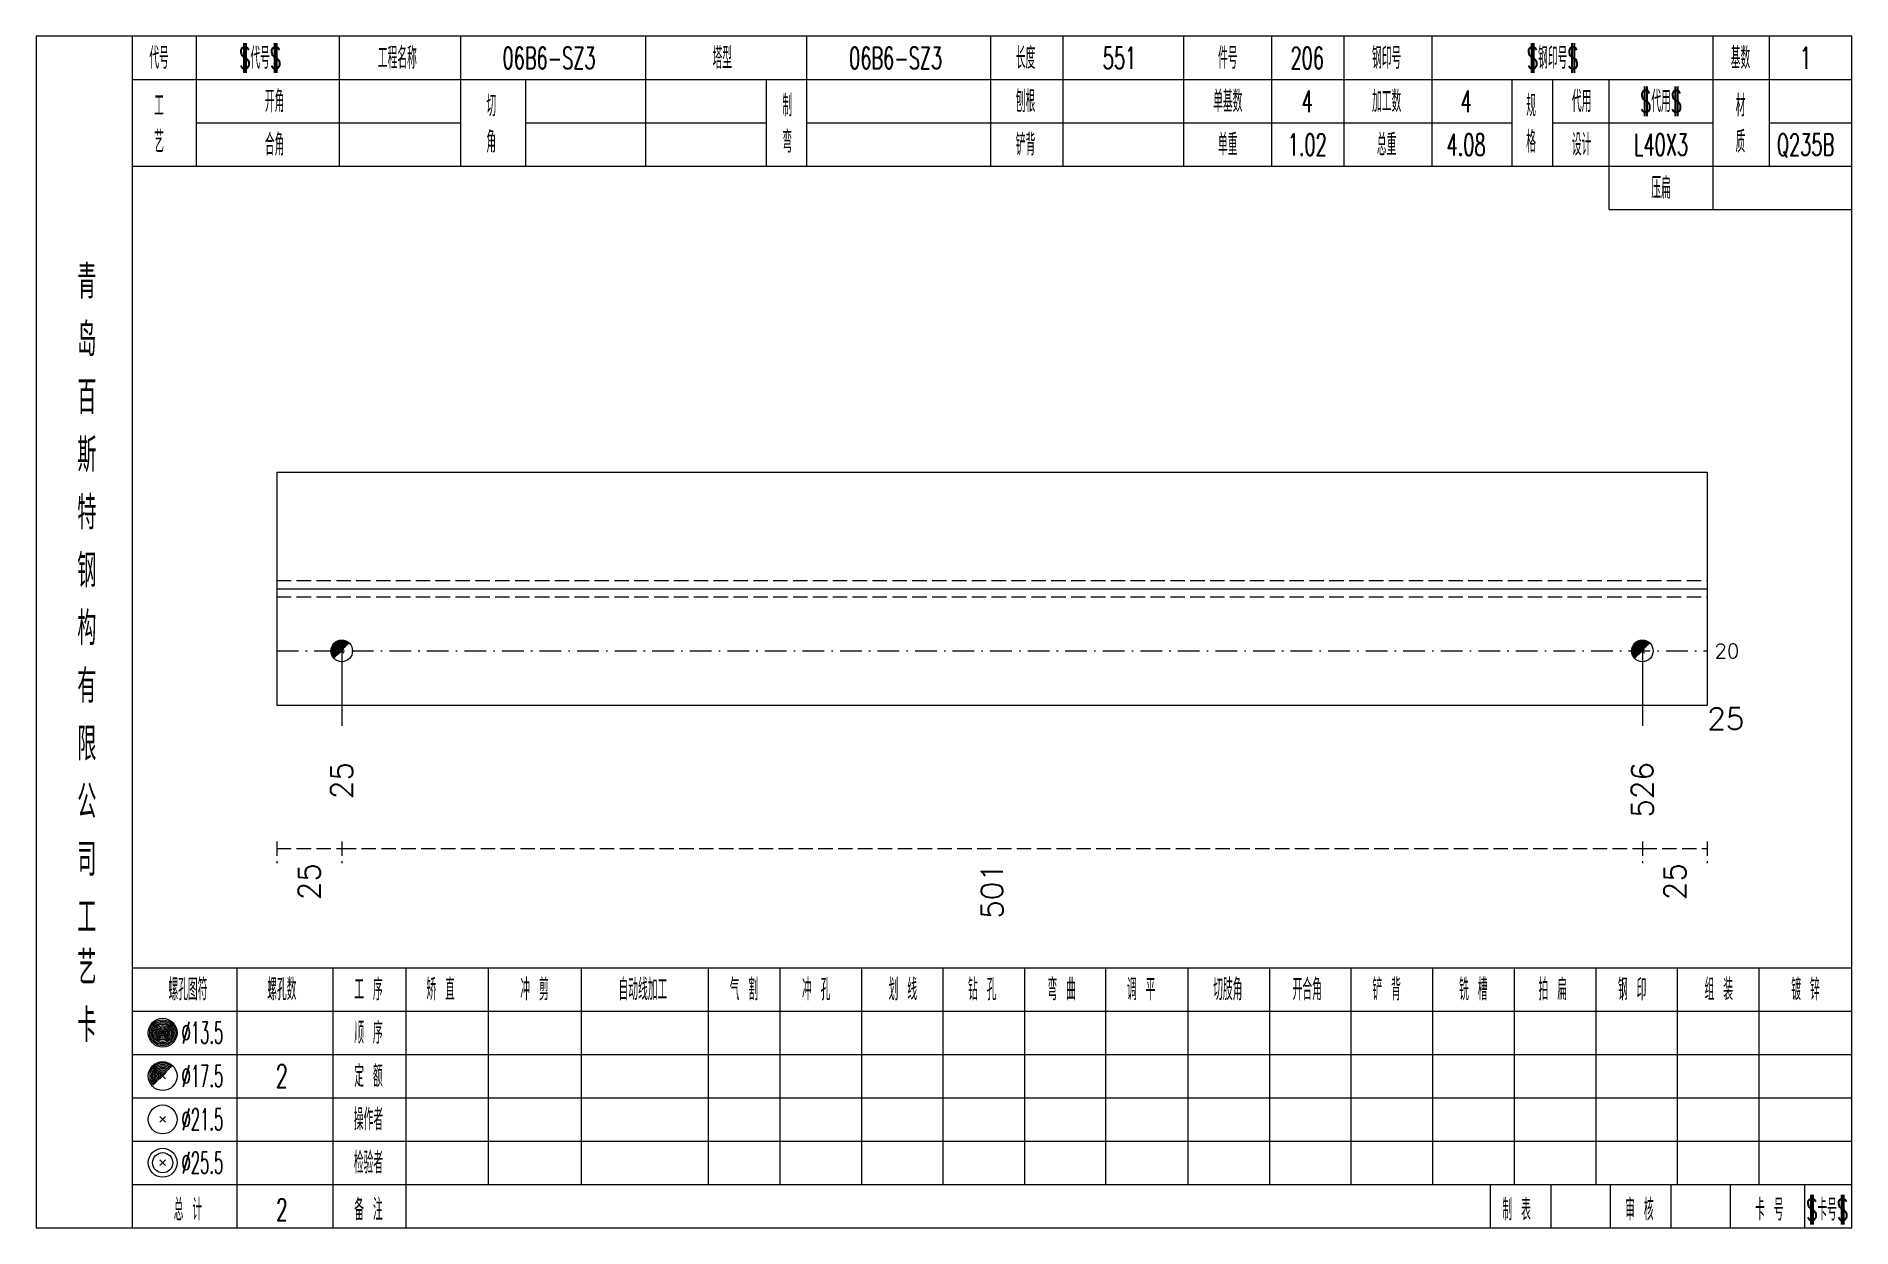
# Model space of a CAD drawing. Extents: x -533 to 8774, y 0 to 7979.
# Drawn here: x 702.8 to 954.2, y 7087.9 to 7252.9 of the extents above; entities that cross this region are included whole.
import ezdxf
from ezdxf.enums import TextEntityAlignment as Align

# ---------------------------------------------------------------- set-up
doc = ezdxf.new("R2010")
doc.units = 0
doc.header["$MEASUREMENT"] = 0
doc.linetypes.add('一点画线', pattern=[5.2, 3, -1, 0.2, -1])
doc.linetypes.add('虚线', pattern=[2.75, 2, -0.75])
doc.layers.get('0').update_dxf_attribs({"linetype": 'CONTINUOUS', "lineweight": 25})
for name, color, linetype, lineweight in [('1', 7, 'CONTINUOUS', 25), ('4', 7, 'CONTINUOUS', 25), ('5', 7, 'CONTINUOUS', 25)]:
    doc.layers.add(name, color=color, linetype=linetype, lineweight=lineweight)
doc.styles.get("Standard").update_dxf_attribs({"font": 'simplex.shx', "width": 0.7, "height": 3, "bigfont": 'gbhzfs.shx'})

msp = doc.modelspace()

# ---------------------------------------------------------------- texts
at = {"color": 7, "linetype": 'Continuous', "lineweight": 13}
msp.add_text('20', height=2, dxfattribs=at).set_placement((935.2, 7167.77), align=Align.MIDDLE_LEFT)
at = {"color": 8, "linetype": 'Continuous', "lineweight": 9}
for s, p in [('25', (740.59, 7138.39)), ('25', (929.71, 7138.39)), ('501', (835.15, 7138.39))]:
    msp.add_text(s, height=3, rotation=90, dxfattribs=at).set_placement(p, align=Align.MIDDLE_RIGHT)
at = {"layer": '1', "color": 7, "linetype": 'Continuous', "lineweight": 13}
msp.add_text('25', height=3, dxfattribs=at).set_placement((934.2, 7158.39), align=Align.MIDDLE_LEFT)
for s, p in [('25', (745.09, 7152.39)), ('526', (925.21, 7152.39))]:
    msp.add_text(s, height=3, rotation=90, dxfattribs=at).set_placement(p, align=Align.MIDDLE_RIGHT)
at = {"layer": '4', "color": 1, "linetype": 'Continuous', "lineweight": 13}
for s, height, width, p in [('代号', 3, 0.6, (719.8, 7249.89)), ('$代号$', 3, 0.6, (733.8, 7249.89)), ('工程名称', 3, 0.6, (752.8, 7249.89)), ('06B6-SZ3', 3, 0.6, (773.8, 7249.89)), ('塔型', 3, 0.6, (797.8, 7249.89)), ('06B6-SZ3', 3, 0.6, (821.8, 7249.89)), ('长度', 3, 0.6, (839.8, 7249.89)), ('551', 3, 0.6, (852.8, 7249.89)), ('件号', 3, 0.6, (867.8, 7249.89)), ('206', 3, 0.6, (878.8, 7249.89)), ('钢印号', 3, 0.6, (889.8, 7249.89)), ('$钢印号$', 3, 0.6, (912.8, 7249.89)), ('基数', 3, 0.6, (938.8, 7249.89)), ('1', 3, 0.6, (947.8, 7249.89)), ('开角', 3, 0.6, (735.8, 7243.89)), ('刨根', 3, 0.6, (839.8, 7243.89)), ('单基数', 3, 0.6, (867.8, 7243.89)), ('4', 3, 0.6, (878.8, 7243.89)), ('加工数', 3, 0.6, (889.8, 7243.89)), ('4', 3, 0.6, (900.8, 7243.89)), ('代用', 3, 0.6, (916.8, 7243.89)), ('$代用$', 3, 0.6, (927.8, 7243.89)), ('工', 3, 0.6, (719.8, 7243.29)), ('切', 3, 0.6, (765.8, 7243.29)), ('制', 3, 0.6, (806.8, 7243.29)), ('规', 3, 0.6, (909.8, 7243.29)), ('材', 3, 0.6, (938.8, 7243.29)), ('艺', 3, 0.6, (719.8, 7238.29)), ('合角', 3, 0.6, (735.8, 7237.89)), ('角', 3, 0.6, (765.8, 7238.29)), ('弯', 3, 0.6, (806.8, 7238.29)), ('铲背', 3, 0.6, (839.8, 7237.89)), ('单重', 3, 0.6, (867.8, 7237.89)), ('1.02', 3, 0.6, (878.8, 7237.89)), ('总重', 3, 0.6, (889.8, 7237.89)), ('4.08', 3, 0.6, (900.8, 7237.89)), ('格', 3, 0.6, (909.8, 7238.29)), ('设计', 3, 0.6, (916.8, 7237.89)), ('L40X3', 3, 0.6, (927.8, 7237.89)), ('质', 3, 0.6, (938.8, 7238.29)), ('Q235B', 3, 0.6, (947.8, 7237.89)), ('压扁', 3, 0.6, (927.8, 7231.89)), ('青', 4.6, 0.8, (709.8, 7218.89)), ('岛', 4.6, 0.8, (709.8, 7210.89)), ('百', 4.6, 0.8, (709.8, 7202.89)), ('斯', 4.6, 0.8, (709.8, 7194.89)), ('特', 4.6, 0.8, (709.8, 7186.89)), ('钢', 4.6, 0.8, (709.8, 7178.89)), ('构', 4.6, 0.8, (709.8, 7170.89)), ('有', 4.6, 0.8, (709.8, 7162.89)), ('限', 4.6, 0.8, (709.8, 7154.89)), ('公', 4.6, 0.8, (709.8, 7146.89)), ('司', 4.6, 0.8, (709.8, 7138.89)), ('工', 4.6, 0.8, (709.8, 7130.89)), ('艺', 4.6, 0.8, (709.8, 7123.89)), ('螺孔图符', 3, 0.6, (723.8, 7120.89)), ('螺孔数', 3, 0.6, (736.8, 7120.89)), ('工 序', 3, 0.6, (748.8, 7120.89)), ('矫 直', 3, 0.6, (758.8, 7120.89)), ('冲 剪', 3, 0.6, (771.8, 7120.89)), ('自动线加工', 3, 0.6, (786.8, 7120.89)), ('气 割', 3, 0.6, (800.8, 7120.89)), ('冲 孔', 3, 0.6, (810.8, 7120.89)), ('划 线', 3, 0.6, (822.8, 7120.89)), ('钻 孔', 3, 0.6, (833.8, 7120.89)), ('弯 曲', 3, 0.6, (844.8, 7120.89)), ('调 平', 3, 0.6, (855.8, 7120.89)), ('切肢角', 3, 0.6, (867.8, 7120.89)), ('开合角', 3, 0.6, (878.8, 7120.89)), ('铲 背', 3, 0.6, (889.8, 7120.89)), ('铣 槽', 3, 0.6, (901.8, 7120.89)), ('拍 扁', 3, 0.6, (912.8, 7120.89)), ('钢 印', 3, 0.6, (923.8, 7120.89)), ('组 装', 3, 0.6, (935.8, 7120.89)), ('镀 锌', 3, 0.6, (947.8, 7120.89)), ('卡', 4.6, 0.8, (709.8, 7115.89)), ('%%C13.5', 3, 0.5, (725.8, 7114.89)), ('顺 序', 3, 0.6, (748.8, 7114.89)), ('%%C17.5', 3, 0.5, (725.8, 7108.89)), ('2', 3.2, 0.6, (736.8, 7108.89)), ('定 额', 3, 0.6, (748.8, 7108.89)), ('操作者', 3, 0.6, (748.8, 7102.89)), ('%%C21.5', 3, 0.5, (725.8, 7102.89)), ('%%C25.5', 3, 0.5, (725.8, 7096.89)), ('检验者', 3, 0.6, (748.8, 7096.89)), ('总 计', 3, 0.6, (723.8, 7090.39)), ('备 注', 3, 0.6, (748.8, 7090.39)), ('制 表', 3, 0.6, (907.8, 7090.39)), ('审 核', 3, 0.6, (924.8, 7090.39)), ('卡 号', 3, 0.6, (942.8, 7090.39)), ('$卡号$', 3, 0.6, (950.8, 7090.39)), ('2', 3, 0.6, (736.8, 7090.39))]:
    msp.add_text(s, height=height, dxfattribs=dict(at, width=width)).set_placement(p, align=Align.MIDDLE_CENTER)

# ---------------------------------------------------------------- blocks, each defined once
blk = doc.blocks.new('孔17.5')
at = {"layer": '5', "color": 7, "linetype": 'Continuous', "lineweight": 0}
for p, q in [((-0.2, -0.2), (0.2, 0.2)), ((-0.2, 0.2), (0.2, -0.2))]:
    blk.add_line(p, q, dxfattribs=at)
at = {"layer": '5', "color": 7, "linetype": 'Continuous', "lineweight": 13}
blk.add_circle((0, 0), 1, dxfattribs=at)
for radius in [0.9, 0.8, 0.7, 0.6, 0.5, 0.4, 0.3, 0.2, 0.1]:
    blk.add_arc((0, 0), radius, 45, 225, dxfattribs=at)

# ---------------------------------------------------------------- linework, layer by layer
at = {"color": 7, "linetype": 'Continuous', "lineweight": 18}
for p, q in [((736.1, 7192.52), (736.1, 7160.27)), ((736.1, 7192.52), (934.2, 7192.52)), ((934.2, 7192.52), (934.2, 7160.27)), ((736.1, 7176.39), (934.2, 7176.39))]:
    msp.add_line(p, q, dxfattribs=at)
at = {"color": 1, "linetype": '虚线', "lineweight": 18}
for p, q in [((736.1, 7177.52), (934.2, 7177.52)), ((736.1, 7175.27), (934.2, 7175.27))]:
    msp.add_line(p, q, dxfattribs=at)
at = {"color": 3, "linetype": '一点画线', "lineweight": 13}
msp.add_line((736.1, 7167.77), (934.2, 7167.77), dxfattribs=at)
at = {"color": 7, "linetype": 'Continuous', "lineweight": 13}
for p, q in [((745.09, 7167.77), (745.09, 7157.39)), ((925.21, 7167.77), (925.21, 7157.39))]:
    msp.add_line(p, q, dxfattribs=at)
at = {"color": 8, "linetype": '虚线', "lineweight": 9}
for p, q in [((736.1, 7141.39), (736.1, 7138.39)), ((736.1, 7140.39), (745.09, 7140.39)), ((745.09, 7141.39), (745.09, 7138.39)), ((745.09, 7141.39), (745.09, 7138.39)), ((745.09, 7140.39), (925.21, 7140.39)), ((925.21, 7141.39), (925.21, 7138.39)), ((925.21, 7141.39), (925.21, 7138.39)), ((925.21, 7140.39), (934.2, 7140.39)), ((934.2, 7141.39), (934.2, 7138.39))]:
    msp.add_line(p, q, dxfattribs=at)
at = {"layer": '1', "color": 7, "linetype": 'Continuous', "lineweight": 18}
msp.add_line((736.1, 7160.27), (934.2, 7160.27), dxfattribs=at)
at = {"layer": '4', "color": 1, "linetype": 'Continuous', "lineweight": 18}
for p, q in [((716.1, 7087.89), (716.1, 7252.89)), ((725, 7234.89), (725, 7252.89)), ((744.8, 7234.89), (744.8, 7252.89)), ((761.6, 7234.89), (761.6, 7252.89)), ((787.2, 7234.89), (787.2, 7252.89)), ((809.5, 7234.89), (809.5, 7252.89)), ((835, 7234.89), (835, 7252.89)), ((845, 7234.89), (845, 7252.89)), ((861.7, 7234.89), (861.7, 7252.89)), ((873.9, 7234.89), (873.9, 7252.89)), ((883.9, 7234.89), (883.9, 7252.89)), ((896.1, 7234.89), (896.1, 7252.89)), ((935, 7228.89), (935, 7252.89)), ((942.8, 7234.89), (942.8, 7252.89)), ((716.1, 7246.89), (954.2, 7246.89)), ((770.6, 7234.89), (770.6, 7246.89)), ((803.9, 7234.89), (803.9, 7246.89)), ((907.2, 7234.89), (907.2, 7246.89)), ((912.8, 7234.89), (912.8, 7246.89)), ((920.6, 7228.89), (920.6, 7246.89)), ((725, 7240.89), (761.6, 7240.89)), ((770.6, 7240.89), (803.9, 7240.89)), ((809.5, 7240.89), (907.2, 7240.89)), ((912.8, 7240.89), (935, 7240.89)), ((942.8, 7240.89), (954.2, 7240.89)), ((716.1, 7234.89), (954.2, 7234.89)), ((920.6, 7228.89), (954.2, 7228.89)), ((716.1, 7123.89), (954.2, 7123.89)), ((730.6, 7087.89), (730.6, 7123.89)), ((743.9, 7087.89), (743.9, 7123.89)), ((754, 7087.89), (754, 7123.89)), ((765.4, 7093.89), (765.4, 7123.89)), ((778.3, 7093.89), (778.3, 7123.89)), ((795.9, 7093.89), (795.9, 7123.89)), ((805.8, 7093.89), (805.8, 7123.89)), ((817.1, 7093.89), (817.1, 7123.89)), ((828.4, 7093.89), (828.4, 7123.89)), ((839.7, 7093.89), (839.7, 7123.89)), ((850.9, 7093.89), (850.9, 7123.89)), ((862.3, 7093.89), (862.3, 7123.89)), ((873.6, 7093.89), (873.6, 7123.89)), ((884.9, 7093.89), (884.9, 7123.89)), ((896.2, 7093.89), (896.2, 7123.89)), ((907.5, 7093.89), (907.5, 7123.89)), ((918.8, 7093.89), (918.8, 7123.89)), ((930.1, 7093.89), (930.1, 7123.89)), ((941.4, 7093.89), (941.4, 7123.89)), ((716.1, 7117.89), (954.2, 7117.89)), ((716.1, 7111.89), (954.2, 7111.89)), ((716.1, 7105.89), (954.2, 7105.89)), ((716.1, 7099.89), (954.2, 7099.89)), ((716.1, 7093.89), (954.2, 7093.89)), ((904.2, 7087.89), (904.2, 7093.89)), ((912.6, 7087.89), (912.6, 7093.89)), ((920.8, 7087.89), (920.8, 7093.89)), ((929.2, 7087.89), (929.2, 7093.89)), ((937.4, 7087.89), (937.4, 7093.89)), ((947.7, 7087.89), (947.7, 7093.89))]:
    msp.add_line(p, q, dxfattribs=at)
at = {"layer": '4', "color": 7, "linetype": 'Continuous', "lineweight": 13}
for p, q in [((720.1, 7114.69), (720.5, 7115.09)), ((720.5, 7114.69), (720.1, 7115.09)), ((719.9, 7102.49), (720.7, 7103.29)), ((720.7, 7102.49), (719.9, 7103.29)), ((719.9, 7096.49), (720.7, 7097.29)), ((720.7, 7096.49), (719.9, 7097.29))]:
    msp.add_line(p, q, dxfattribs=at)
at = {"layer": '4', "color": 7, "linetype": 'Continuous', "lineweight": 0}
for p, q in [((719.9, 7108.49), (720.7, 7109.29)), ((719.9, 7109.29), (720.7, 7108.49))]:
    msp.add_line(p, q, dxfattribs=at)
at = {"layer": '4', "color": 1, "linetype": 'Continuous', "lineweight": 18}
msp.add_lwpolyline([(702.8, 7252.89), (702.8, 7087.89), (954.2, 7087.89), (954.2, 7252.89)], close=True, dxfattribs=at)
at = {"layer": '4', "color": 7, "linetype": 'Continuous', "lineweight": 13}
for centre, radius in [((720.3, 7114.89), 2), ((720.3, 7114.89), 1.8), ((720.3, 7114.89), 1.6), ((720.3, 7114.89), 1.4), ((720.3, 7114.89), 1.2), ((720.3, 7114.89), 1), ((720.3, 7114.89), 0.8), ((720.3, 7114.89), 0.6), ((720.3, 7114.89), 0.4), ((720.3, 7114.89), 0.2), ((720.3, 7108.89), 2), ((720.3, 7102.89), 2), ((720.3, 7096.89), 2), ((720.3, 7096.89), 1.4)]:
    msp.add_circle(centre, radius, dxfattribs=at)
for radius in [1.8, 1.6, 1.4, 1.2, 1, 0.8, 0.6, 0.4, 0.2]:
    msp.add_arc((720.3, 7108.89), radius, 45, 225, dxfattribs=at)

# ---------------------------------------------------------------- block references
at = {"layer": '1', "color": 7, "linetype": 'Continuous', "lineweight": 13, "xscale": 1.5, "yscale": 1.5, "zscale": 1.5}
for p in [(745.09, 7167.77), (925.21, 7167.77)]:
    msp.add_blockref('孔17.5', p, dxfattribs=at)

msp.set_redraw_order([(e.dxf.handle, doc.entitydb.next_handle()) for e in msp.query("TEXT MTEXT ATTDEF DIMENSION ARC_DIMENSION")])  # texts and dimensions are drawn at this point

doc.saveas('drawing.dxf')
